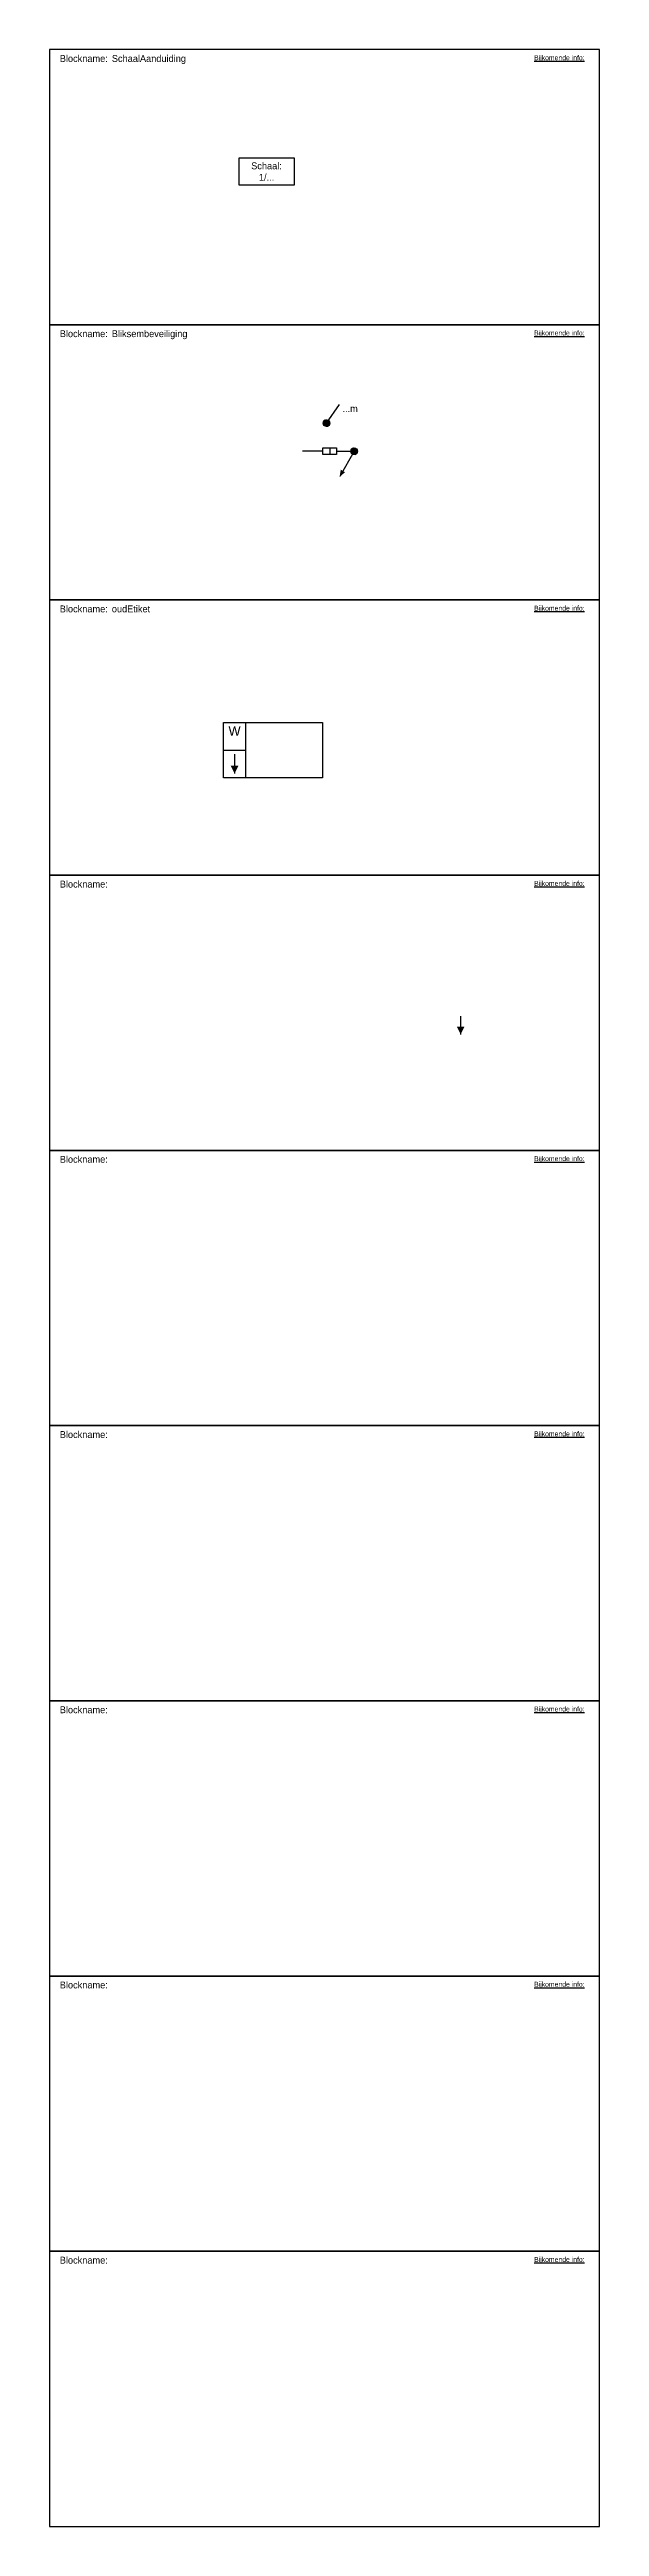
# Model space of a CAD drawing. Header units: millimetres. Extents: x -7152 to 5843, y -5056 to 10205.
# Drawn here: x 200 to 400, y 1100 to 2000 of the extents above; entities that cross this region are included whole.
import ezdxf
from ezdxf.enums import TextEntityAlignment as Align

# ---------------------------------------------------------------- set-up
doc = ezdxf.new("R2010")
doc.units = ezdxf.units.MM
doc.layers.add('35', color=2, linetype='Continuous')
doc.styles.add('ISOPLUS', font='isoplus')
doc.styles.get("Standard").update_dxf_attribs({"font": 'isoplus.shx'})

# ---------------------------------------------------------------- blocks, each defined once
blk = doc.blocks.new('*U418')
at = {"color": 0}
blk.add_lwpolyline([(0, 0), (200, 0), (200, 100), (0, 100)], close=True, dxfattribs=at)
blk.add_text('Blockname:', height=2.5, dxfattribs=at).set_placement((3.74, 98), align=Align.TOP_LEFT)
at = {"color": 0, "linetype": 'Continuous'}
blk.add_text('%%UBijkomende info:', height=1.8, dxfattribs=at).set_placement((176.22, 96.12))
at = {"color": 161, "linetype": 'Continuous', "ltscale": 15, "true_color": 0x8c9ff3}
blk.add_attdef('BLOCKNAME', (22.67, 95.5), '', height=2.5, dxfattribs=at)
blk = doc.blocks.new('SchaalAanduiding')
at = {"color": 0, "linetype": 'Continuous', "ltscale": 15}
blk.add_lwpolyline([(20, 0), (0, 0), (0, 10), (20, 10)], close=True, dxfattribs=at)
at = {"linetype": 'Continuous'}
blk.add_text('Schaal:', height=2.5, dxfattribs=at).set_placement((9.99, 7.08), align=Align.MIDDLE_CENTER)
blk.add_attdef('SCHAAL', text='', height=2.5, dxfattribs=at).set_placement((10.01, 2.92), align=Align.MIDDLE_CENTER)
blk = doc.blocks.new('BliksemAftakking')
h = blk.add_hatch()
h.set_pattern_fill('ANSI31', color=256)
h.set_pattern_definition([(45, (-616.17832, -33813.20262), (-0.08838834765, 0.08838834765), [])])
edge = h.paths.add_edge_path()
edge.add_arc((0, 0), 12, 0, 360)
blk.add_circle((0, 0), 12)
blk = doc.blocks.new('BliksemBeveiliging-Afgaandeleiding')
for p, q in [((74, 0), (0, 0)), ((99, 12.3), (99, -11.7)), ((124, 0), (188, 0)), ((188.2, -0.2), (135.2, -92.1))]:
    blk.add_line(p, q)
blk.add_lwpolyline([(74, 12.3), (124, 12.3), (124, -11.7), (74, -11.7)], close=True)
blk.add_lwpolyline([(134.8, -92.6, 0, 18, 0), (147, -71.7, 0, 0, 0)], format="xyseb")
blk.add_blockref('BliksemAftakking', (188, 0))
blk = doc.blocks.new('BliksemBeveiliging-Opvangspits')
blk.add_line((0, 0), (47.7, 67.6))
blk.add_blockref('BliksemAftakking', (0, 0))
blk.add_attdef('LENGT', (58, 40), '', height=25)
blk = doc.blocks.new('*U228')
at = {"linetype": 'Continuous'}
blk.add_line((-13.3, -10.92), (-13.3, -17.58), dxfattribs=at)
blk.add_lwpolyline([(-13.3, -17.58, 0, 2.85, 0), (-13.3, -14.73, 0, 0, 0)], format="xyseb", dxfattribs=at)
blk = doc.blocks.new('*U458')
at = {"linetype": 'Continuous'}
blk.add_line((-14, -11.5), (-14, -18.5), dxfattribs=at)
blk.add_lwpolyline([(0, 0), (18, 0), (18, -20), (-18, -20), (-18, 0), (0, 0)], dxfattribs=at)
blk.add_lwpolyline([(-14, -18.5, 0, 2.85, 0), (-14, -15.65, 0, 0, 0)], format="xyseb", dxfattribs=at)
at = {"layer": '35', "color": 7}
for p, q in [((-10, 0), (-10, -20)), ((-18, -10), (-10, -10))]:
    blk.add_line(p, q, dxfattribs=at)
at = {"linetype": 'Continuous', "width": 0.8}
blk.add_attdef('NUM', text='', height=2.5, dxfattribs=at).set_placement((-14, -8.57), align=Align.CENTER)
at = {"color": 7, "linetype": 'Continuous', "style": 'ISOPLUS'}
for tag, p in [('KABEL', (4, -3.86)), ('LIJN1', (4, -7.42)), ('LIJN2', (4, -10.99)), ('LIJN3', (4, -15.04)), ('LIJN4', (4, -18.79)), ('BIJKOMENDEINFORMATIE', (-0.09, -26.27)), ('SPANNING', (0, -23.27))]:
    blk.add_attdef(tag, text='', height=2, dxfattribs=at).set_placement(p, align=Align.CENTER)
at = {"layer": '35'}
blk.add_text('W', height=3.5, dxfattribs=at).set_placement((-14, -4.79), align=Align.CENTER)

msp = doc.modelspace()

# ---------------------------------------------------------------- block references
at = {"color": 110, "linetype": 'Continuous'}
msp.add_blockref('*U418', (200, 1900), dxfattribs=at).add_auto_attribs({'BLOCKNAME': 'SchaalAanduiding'})
at = {"linetype": 'Continuous'}
msp.add_blockref('SchaalAanduiding', (268.919, 1950.665), dxfattribs=at).add_auto_attribs({'SCHAAL': '1/...'})
at = {"color": 40, "linetype": 'Continuous'}
msp.add_blockref('*U418', (200, 1800), dxfattribs=at).add_auto_attribs({'BLOCKNAME': 'Bliksembeveiliging'})
at = {"xscale": 0.1, "yscale": 0.1, "zscale": 0.1}
msp.add_blockref('BliksemBeveiliging-Opvangspits', (300.738, 1864.259), dxfattribs=at).add_auto_attribs({'LENGT': '...m'})
msp.add_blockref('BliksemBeveiliging-Afgaandeleiding', (292.004, 1854.029), dxfattribs=at)
at = {"color": 160, "linetype": 'Continuous'}
msp.add_blockref('*U418', (200, 1700), dxfattribs=at).add_auto_attribs({'BLOCKNAME': 'oudEtiket'})
at = {"linetype": 'Continuous'}
for name, p in [('*U458', (281.297, 1755.43)), ('*U228', (362.809, 1659.707))]:
    msp.add_blockref(name, p, dxfattribs=at)
at = {"color": 160, "linetype": 'Continuous'}
for p in [(200, 1600), (200, 1500), (200, 1400), (200, 1300), (200, 1200), (200, 1100)]:
    msp.add_blockref('*U418', p, dxfattribs=at)

doc.saveas('drawing.dxf')
